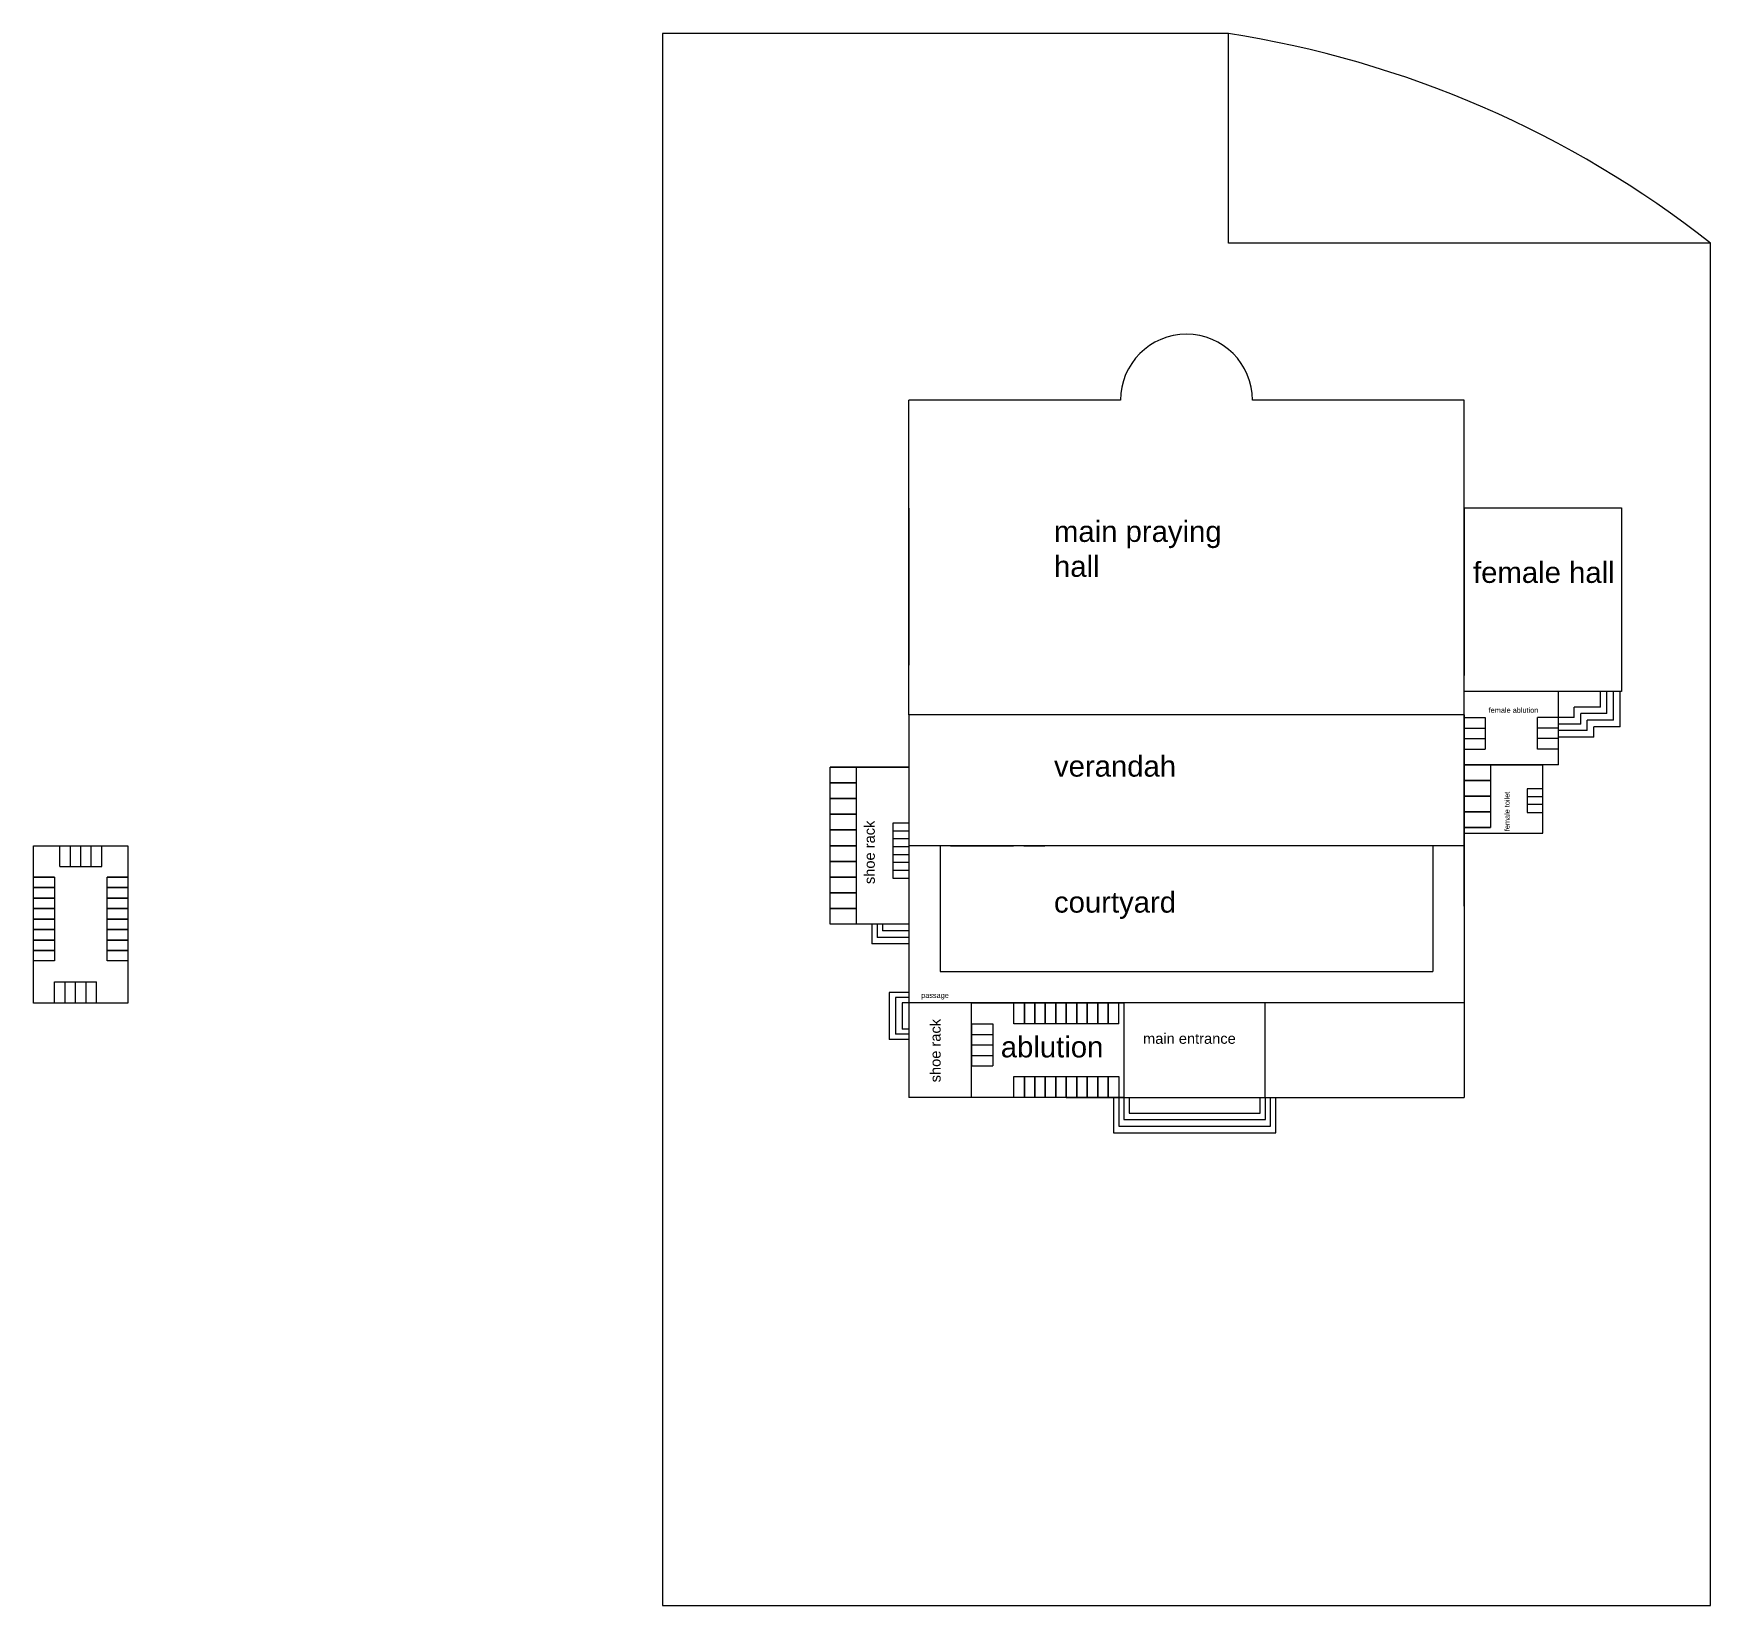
# Model space of a CAD drawing. Header units: inches. Extents: x -6210 to 141093, y -2740 to 21225.
# Drawn here: x 49955 to 53795, y 9207 to 12807 of the extents above; entities that cross this region are included whole.
import ezdxf

# ---------------------------------------------------------------- set-up
doc = ezdxf.new("R2010")
doc.units = ezdxf.units.IN
doc.header["$LTSCALE"] = 100
doc.header["$MEASUREMENT"] = 0
doc.layers.add('steps', color=9, linetype='Continuous')
doc.layers.add('walls', color=1, linetype='Continuous')
doc.styles.get("Standard").update_dxf_attribs({"font": 'arial.ttf', "height": 4})

msp = doc.modelspace()

# ---------------------------------------------------------------- texts
at = {"layer": 'walls', "color": 1, "attachment_point": 1}
for s, insert, char_height in [('main praying hall', (52292.15763, 11690.69016), 48), ('female hall', (53251.75112, 11596.80474), 48), ('female ablution', (53287.52838, 11263.2514), 12), ('verandah', (52292.15763, 11153.11389), 48), ('courtyard', (52292.15763, 10841.66591), 48), ('passage', (51988.00572, 10610.24226), 12), ('ablution', (52170.3828, 10510.12335), 48), ('main entrance', (52496.00562, 10517.25417), 24)]:
    msp.add_mtext_dynamic_manual_height_columns(s, width=408.0624556, gutter_width=240, heights=[0], dxfattribs=dict(at, insert=insert, char_height=char_height))
at = {"layer": 'walls', "color": 1, "attachment_point": 1, "rotation": 90}
for s, insert, char_height in [('female toilet', (53323.69568, 10980.12771), 12), ('shoe rack', (51857.839, 10858.99082), 24), ('shoe rack', (52008.63538, 10404.91526), 24)]:
    msp.add_mtext_dynamic_manual_height_columns(s, width=408.0624556, gutter_width=240, heights=[0], dxfattribs=dict(at, insert=insert, char_height=char_height))

# ---------------------------------------------------------------- linework, layer by layer
at = {"color": 4}
for p, q in [((52691.40534, 12806.93911), (51395.40534, 12806.93911)), ((51395.40534, 12806.93911), (51395.40534, 9206.93911)), ((52691.40534, 12326.93911), (52691.40534, 12806.93911)), ((53795.40534, 12326.93911), (52691.40534, 12326.93911)), ((53795.34245, 9206.93911), (53795.40534, 12326.93911)), ((51395.40534, 9206.93911), (53795.40537, 9206.93911))]:
    msp.add_line(p, q, dxfattribs=at)
msp.add_arc((52329.56915, 10465.11586), 2369.61211, 51.78620927, 81.21665938, dxfattribs=at)
at = {"layer": 'steps'}
for p, q in [((53543.40536, 11264.39295), (53543.40536, 11300.39295)), ((53558.40536, 11249.39295), (53558.40536, 11300.39295)), ((53573.40536, 11234.39295), (53573.40536, 11300.39295)), ((53588.40536, 11219.39295), (53588.40536, 11300.39295)), ((53543.40536, 11264.39295), (53483.40536, 11264.39295)), ((53483.40536, 11240.39295), (53483.40536, 11264.39295)), ((53483.40536, 11240.39295), (53447.40536, 11240.39295)), ((53498.40536, 11225.39295), (53447.40536, 11225.39295)), ((53558.40536, 11249.39295), (53498.40536, 11249.39295)), ((53498.40536, 11225.39295), (53498.40536, 11249.39295)), ((53573.40536, 11234.39295), (53513.40536, 11234.39295)), ((53513.40536, 11210.39295), (53513.40536, 11234.39295)), ((53588.40536, 11219.39295), (53528.40536, 11219.39295)), ((53528.40536, 11195.39295), (53528.40536, 11219.39295)), ((53513.40536, 11210.39295), (53447.40536, 11210.39295)), ((53528.40536, 11195.39295), (53447.40536, 11195.39295)), ((51875.40536, 10766.93911), (51875.40536, 10751.93911)), ((51875.40536, 10751.93911), (51875.40536, 10721.93911)), ((51887.40536, 10766.93911), (51887.40536, 10736.93911)), ((51899.40536, 10766.93911), (51899.40536, 10751.93911)), ((51959.40536, 10751.93911), (51899.40536, 10751.93911)), ((51959.40536, 10721.93911), (51875.40536, 10721.93911)), ((51959.40536, 10736.93911), (51887.40536, 10736.93911)), ((51914.40536, 10610.93911), (51914.40536, 10502.93911)), ((51959.40536, 10610.93911), (51914.40536, 10610.93911)), ((51929.40536, 10598.93911), (51929.40536, 10514.93911)), ((51959.40536, 10598.93911), (51929.40536, 10598.93911)), ((51944.40536, 10586.93911), (51944.40536, 10526.93911)), ((51959.40536, 10586.93911), (51944.40536, 10586.93911)), ((51959.40536, 10526.93911), (51944.40536, 10526.93911)), ((51959.40536, 10502.93911), (51914.40536, 10502.93911)), ((51959.40536, 10514.93911), (51929.40536, 10514.93911)), ((52428.27347, 10370.63561), (52428.27347, 10289.63561)), ((52440.27347, 10370.63561), (52440.27347, 10304.63561)), ((52452.27347, 10370.63561), (52452.27347, 10319.63561)), ((52464.27347, 10370.63561), (52464.27347, 10334.63561)), ((52764.27347, 10334.63561), (52764.27347, 10370.63561)), ((52776.27347, 10319.63561), (52776.27347, 10370.63561)), ((52788.27347, 10304.63561), (52788.27347, 10370.63561)), ((52800.27347, 10289.63561), (52800.27347, 10370.63561)), ((52464.27347, 10334.63561), (52764.27347, 10334.63561)), ((52440.27347, 10304.63561), (52788.27347, 10304.63561)), ((52452.27347, 10319.63561), (52776.27347, 10319.63561)), ((52428.27347, 10289.63561), (52800.27347, 10289.63561))]:
    msp.add_line(p, q, dxfattribs=at)
at = {"layer": 'walls', "color": 1}
for p, q in [((51959.40536, 11246.93911), (51959.40536, 11966.93911)), ((52444.22801, 11966.93911), (51959.40536, 11966.93911)), ((53231.40536, 11966.93911), (52746.5827, 11966.93911)), ((53231.40536, 11246.93911), (53231.40536, 11966.93911)), ((51959.40536, 11720.07317), (51959.40536, 11360.07317)), ((53231.40536, 11720.39295), (53591.40536, 11720.39295)), ((53231.40536, 11720.39295), (53231.40536, 11336.39295)), ((53591.40536, 11720.39295), (53591.40536, 11300.39295)), ((53231.40536, 11168.39295), (53231.40536, 11336.39295)), ((53591.40536, 11300.39295), (53231.40536, 11300.39295)), ((53447.40536, 11300.39295), (53231.40536, 11300.39295)), ((53447.40536, 11132.39295), (53447.40536, 11300.39295)), ((53231.40536, 11246.93911), (51959.40536, 11246.93911)), ((51959.40536, 11246.93911), (51959.40536, 10946.93911)), ((53231.40536, 11246.93911), (53231.40536, 10946.93911)), ((53231.40536, 11240.39295), (53279.40536, 11240.39295)), ((53231.40536, 11216.39295), (53279.40536, 11216.39295)), ((53231.40536, 11216.39295), (53279.40536, 11216.39295)), ((53279.40536, 11240.39295), (53279.40536, 11216.39295)), ((53279.40536, 11216.39295), (53279.40536, 11192.39295)), ((53447.40536, 11240.39295), (53399.40536, 11240.39295)), ((53399.40536, 11216.39295), (53399.40536, 11240.39295)), ((53447.40536, 11240.39295), (53399.40536, 11240.39295)), ((53447.40536, 11216.39295), (53399.40536, 11216.39295)), ((53399.40536, 11192.39295), (53399.40536, 11216.39295)), ((53447.40536, 11216.39295), (53399.40536, 11216.39295)), ((53231.40536, 11192.39295), (53279.40536, 11192.39295)), ((53231.40536, 11192.39295), (53279.40536, 11192.39295)), ((53279.40536, 11192.39295), (53279.40536, 11168.39295)), ((53447.40536, 11192.39295), (53399.40536, 11192.39295)), ((53399.40536, 11168.39295), (53399.40536, 11192.39295)), ((53447.40536, 11192.39295), (53399.40536, 11192.39295)), ((53231.40536, 11168.39295), (53279.40536, 11168.39295)), ((53231.40536, 11168.39295), (53279.40536, 11168.39295)), ((53231.40536, 11132.39295), (53231.40536, 11168.39295)), ((53447.40536, 11168.39295), (53399.40536, 11168.39295)), ((51779.40536, 11126.93911), (51959.40536, 11126.93911)), ((51779.40536, 11090.93911), (51779.40536, 11126.93911)), ((51959.40536, 11126.93911), (51779.40536, 11126.93911)), ((51839.40536, 11126.93911), (51839.40536, 11090.93911)), ((53447.40536, 11132.39295), (53231.40536, 11132.39295)), ((53231.40536, 11096.39295), (53231.40536, 11132.39295)), ((53231.40536, 11132.39295), (53411.40536, 11132.39295)), ((53411.40536, 11132.39295), (53231.40536, 11132.39295)), ((53291.40536, 11132.39295), (53291.40536, 11096.39295)), ((53411.40536, 10975.40864), (53411.40536, 11132.39295)), ((51779.40536, 11090.93911), (51839.40536, 11090.93911)), ((51779.40536, 11054.93911), (51779.40536, 11090.93911)), ((51839.40536, 11090.93911), (51779.40536, 11090.93911)), ((51839.40536, 11090.93911), (51839.40536, 11054.93911)), ((53231.40536, 11060.39295), (53231.40536, 11096.39295)), ((53231.40536, 11096.39295), (53291.40536, 11096.39295)), ((53291.40536, 11096.39295), (53231.40536, 11096.39295)), ((53231.40536, 11024.39295), (53231.40536, 11060.39295)), ((53231.40536, 11060.39295), (53291.40536, 11060.39295)), ((53291.40536, 11060.39295), (53231.40536, 11060.39295)), ((53291.40536, 11096.39295), (53291.40536, 11060.39295)), ((53291.40536, 11060.39295), (53291.40536, 11024.39295)), ((53411.40536, 11076.98562), (53375.40536, 11076.98562)), ((53375.40536, 11076.98562), (53375.40536, 11058.98562)), ((51779.40536, 11054.93911), (51839.40536, 11054.93911)), ((51779.40536, 11018.93911), (51779.40536, 11054.93911)), ((51839.40536, 11054.93911), (51779.40536, 11054.93911)), ((51839.40536, 11054.93911), (51839.40536, 11018.93911)), ((53231.40536, 10988.39295), (53231.40536, 11024.39295)), ((53231.40536, 11024.39295), (53291.40536, 11024.39295)), ((53291.40536, 11024.39295), (53231.40536, 11024.39295)), ((53291.40536, 11024.39295), (53291.40536, 10988.39295)), ((53411.40536, 11058.98562), (53375.40536, 11058.98562)), ((53375.40536, 11058.98562), (53375.40536, 11040.98562)), ((53411.40536, 11040.98562), (53375.40536, 11040.98562)), ((53375.40536, 11040.98562), (53375.40536, 11022.98562)), ((53375.40536, 11022.98562), (53411.40536, 11022.98562)), ((51779.40536, 11018.93911), (51839.40536, 11018.93911)), ((51779.40536, 10982.93911), (51779.40536, 11018.93911)), ((51839.40536, 11018.93911), (51779.40536, 11018.93911)), ((51779.40536, 10982.93911), (51839.40536, 10982.93911)), ((51779.40536, 10946.93911), (51779.40536, 10982.93911)), ((51839.40536, 10982.93911), (51779.40536, 10982.93911)), ((51839.40536, 11018.93911), (51839.40536, 10982.93911)), ((51839.40536, 10982.93911), (51839.40536, 10946.93911)), ((51959.40536, 10998.3429), (51923.40536, 10998.3429)), ((51923.40536, 10998.3429), (51923.40536, 10980.3429)), ((53231.40536, 10952.39295), (53231.40536, 10988.39295)), ((53231.40536, 10988.39295), (53291.40536, 10988.39295)), ((53291.40536, 10988.39295), (53231.40536, 10988.39295)), ((50015.74073, 10898.93911), (50015.74073, 10946.93911)), ((50039.74073, 10898.93911), (50039.74073, 10946.93911)), ((50039.74073, 10898.93911), (50039.74073, 10946.93911)), ((50063.74073, 10898.93911), (50063.74073, 10946.93911)), ((50063.74073, 10898.93911), (50063.74073, 10946.93911)), ((50087.74073, 10898.93911), (50087.74073, 10946.93911)), ((50087.74073, 10898.93911), (50087.74073, 10946.93911)), ((50111.74073, 10898.93911), (50111.74073, 10946.93911)), ((51779.40536, 10946.93911), (51839.40536, 10946.93911)), ((51779.40536, 10910.93911), (51779.40536, 10946.93911)), ((51839.40536, 10946.93911), (51779.40536, 10946.93911)), ((51839.40536, 10946.93911), (51839.40536, 10910.93911)), ((51959.40536, 10980.3429), (51923.40536, 10980.3429)), ((51923.40536, 10980.3429), (51923.40536, 10962.3429)), ((51959.40536, 10962.3429), (51923.40536, 10962.3429)), ((51923.40536, 10962.3429), (51923.40536, 10944.3429)), ((51959.40536, 10944.3429), (51923.40536, 10944.3429)), ((51923.40536, 10944.3429), (51923.40536, 10926.3429)), ((53231.40536, 10946.93911), (51959.40536, 10946.93911)), ((51959.40536, 10946.93911), (51959.40536, 10586.93911)), ((52055.40536, 10946.93911), (52103.40536, 10946.93911)), ((52103.40536, 10946.93911), (52127.40536, 10946.93911)), ((52127.40536, 10946.93911), (52151.40536, 10946.93911)), ((52151.40536, 10946.93911), (52175.40536, 10946.93911)), ((52175.40536, 10946.93911), (52199.40536, 10946.93911)), ((52223.40536, 10946.93911), (52271.40536, 10946.93911)), ((53231.40536, 10975.40864), (53411.40536, 10975.40864)), ((53231.40536, 10916.39295), (53231.40536, 10952.39295)), ((53231.40536, 10946.93911), (53231.40536, 10586.93911)), ((50171.74073, 10922.93911), (50171.74073, 10898.93911)), ((51779.40536, 10910.93911), (51839.40536, 10910.93911)), ((51779.40536, 10874.93911), (51779.40536, 10910.93911)), ((51839.40536, 10910.93911), (51779.40536, 10910.93911)), ((51839.40536, 10910.93911), (51839.40536, 10874.93911)), ((51959.40536, 10926.3429), (51923.40536, 10926.3429)), ((51923.40536, 10926.3429), (51923.40536, 10908.3429)), ((51959.40536, 10908.3429), (51923.40536, 10908.3429)), ((51923.40536, 10908.3429), (51923.40536, 10890.3429)), ((53231.40536, 10880.39295), (53231.40536, 10916.39295)), ((49955.74073, 10874.93911), (50003.74073, 10874.93911)), ((50003.74073, 10874.93911), (49955.74073, 10874.93911)), ((50003.74073, 10874.93911), (50003.74073, 10850.93911)), ((50015.74073, 10898.93911), (50111.74073, 10898.93911)), ((50123.74073, 10850.93911), (50123.74073, 10874.93911)), ((50123.74073, 10874.93911), (50171.74073, 10874.93911)), ((50171.74073, 10874.93911), (50123.74073, 10874.93911)), ((50171.74073, 10898.93911), (50171.74073, 10874.93911)), ((50171.74073, 10874.93911), (50171.74073, 10850.93911)), ((51779.40536, 10874.93911), (51839.40536, 10874.93911)), ((51779.40536, 10838.93911), (51779.40536, 10874.93911)), ((51839.40536, 10874.93911), (51779.40536, 10874.93911)), ((51839.40536, 10874.93911), (51839.40536, 10838.93911)), ((51959.40536, 10890.3429), (51923.40536, 10890.3429)), ((51923.40536, 10890.3429), (51923.40536, 10872.3429)), ((51923.40536, 10872.3429), (51959.40536, 10872.3429)), ((53231.40536, 10844.39295), (53231.40536, 10880.39295)), ((49955.74073, 10850.93911), (50003.74073, 10850.93911)), ((50003.74073, 10850.93911), (49955.74073, 10850.93911)), ((50003.74073, 10850.93911), (50003.74073, 10826.93911)), ((50123.74073, 10826.93911), (50123.74073, 10850.93911)), ((50123.74073, 10850.93911), (50171.74073, 10850.93911)), ((50171.74073, 10850.93911), (50123.74073, 10850.93911)), ((50171.74073, 10850.93911), (50171.74073, 10826.93911)), ((51779.40536, 10838.93911), (51839.40536, 10838.93911)), ((51779.40536, 10802.93911), (51779.40536, 10838.93911)), ((51839.40536, 10838.93911), (51779.40536, 10838.93911)), ((51839.40536, 10838.93911), (51839.40536, 10802.93911)), ((53231.40536, 10808.39295), (53231.40536, 10844.39295)), ((49955.74073, 10826.93911), (50003.74073, 10826.93911)), ((50003.74073, 10826.93911), (49955.74073, 10826.93911)), ((49955.74073, 10802.93911), (50003.74073, 10802.93911)), ((50003.74073, 10802.93911), (49955.74073, 10802.93911)), ((50003.74073, 10826.93911), (50003.74073, 10802.93911)), ((50003.74073, 10802.93911), (50003.74073, 10778.93911)), ((50123.74073, 10802.93911), (50123.74073, 10826.93911)), ((50123.74073, 10826.93911), (50171.74073, 10826.93911)), ((50171.74073, 10826.93911), (50123.74073, 10826.93911)), ((50123.74073, 10778.93911), (50123.74073, 10802.93911)), ((50123.74073, 10802.93911), (50171.74073, 10802.93911)), ((50171.74073, 10802.93911), (50123.74073, 10802.93911)), ((50171.74073, 10826.93911), (50171.74073, 10802.93911)), ((50171.74073, 10802.93911), (50171.74073, 10778.93911)), ((51779.40536, 10802.93911), (51839.40536, 10802.93911)), ((51779.40536, 10766.93911), (51779.40536, 10802.93911)), ((51839.40536, 10802.93911), (51779.40536, 10802.93911)), ((51839.40536, 10802.93911), (51839.40536, 10766.93911)), ((49955.74073, 10778.93911), (50003.74073, 10778.93911)), ((50003.74073, 10778.93911), (49955.74073, 10778.93911)), ((49955.74073, 10754.93911), (50003.74073, 10754.93911)), ((50003.74073, 10754.93911), (49955.74073, 10754.93911)), ((50003.74073, 10778.93911), (50003.74073, 10754.93911)), ((50003.74073, 10754.93911), (50003.74073, 10730.93911)), ((50123.74073, 10754.93911), (50123.74073, 10778.93911)), ((50123.74073, 10778.93911), (50171.74073, 10778.93911)), ((50171.74073, 10778.93911), (50123.74073, 10778.93911)), ((50123.74073, 10730.93911), (50123.74073, 10754.93911)), ((50123.74073, 10754.93911), (50171.74073, 10754.93911)), ((50171.74073, 10754.93911), (50123.74073, 10754.93911)), ((50171.74073, 10778.93911), (50171.74073, 10754.93911)), ((50171.74073, 10754.93911), (50171.74073, 10730.93911)), ((51959.40536, 10766.93911), (51779.40536, 10766.93911)), ((49955.74073, 10730.93911), (50003.74073, 10730.93911)), ((50003.74073, 10730.93911), (49955.74073, 10730.93911)), ((50003.74073, 10730.93911), (50003.74073, 10706.93911)), ((50123.74073, 10706.93911), (50123.74073, 10730.93911)), ((50123.74073, 10730.93911), (50171.74073, 10730.93911)), ((50171.74073, 10730.93911), (50123.74073, 10730.93911)), ((50171.74073, 10730.93911), (50171.74073, 10706.93911)), ((49955.74073, 10706.93911), (50003.74073, 10706.93911)), ((50003.74073, 10706.93911), (49955.74073, 10706.93911)), ((50003.74073, 10682.93911), (49955.74073, 10682.93911)), ((50003.74073, 10706.93911), (50003.74073, 10682.93911)), ((50123.74073, 10682.93911), (50123.74073, 10706.93911)), ((50123.74073, 10706.93911), (50171.74073, 10706.93911)), ((50171.74073, 10706.93911), (50123.74073, 10706.93911)), ((50171.74073, 10682.93911), (50123.74073, 10682.93911)), ((50003.74073, 10634.93911), (50027.74073, 10634.93911)), ((50003.74073, 10586.93911), (50003.74073, 10634.93911)), ((50027.74073, 10634.93911), (50051.74073, 10634.93911)), ((50027.74073, 10586.93911), (50027.74073, 10634.93911)), ((50027.74073, 10586.93911), (50027.74073, 10634.93911)), ((50051.74073, 10634.93911), (50075.74073, 10634.93911)), ((50051.74073, 10586.93911), (50051.74073, 10634.93911)), ((50051.74073, 10586.93911), (50051.74073, 10634.93911)), ((50075.74073, 10634.93911), (50099.74073, 10634.93911)), ((50075.74073, 10586.93911), (50075.74073, 10634.93911)), ((50075.74073, 10586.93911), (50075.74073, 10634.93911)), ((50099.74073, 10586.93911), (50099.74073, 10634.93911)), ((53231.40536, 10586.93911), (51959.40536, 10586.93911)), ((51959.40536, 10586.93911), (51959.40536, 10370.63561)), ((52127.40536, 10586.93911), (52103.40536, 10586.93911)), ((52151.40536, 10586.93911), (52127.40536, 10586.93911)), ((52175.40536, 10586.93911), (52151.40536, 10586.93911)), ((52199.40536, 10586.93911), (52175.40536, 10586.93911)), ((52200.27347, 10538.63561), (52200.27347, 10586.63561)), ((52224.27347, 10586.63561), (52224.27347, 10538.63561)), ((52224.27347, 10538.63561), (52224.27347, 10586.63561)), ((52248.27347, 10586.63561), (52248.27347, 10538.63561)), ((52248.27347, 10538.63561), (52248.27347, 10586.63561)), ((52272.27347, 10586.63561), (52272.27347, 10538.63561)), ((52272.27347, 10538.63561), (52272.27347, 10586.63561)), ((52296.27347, 10586.63561), (52296.27347, 10538.63561)), ((52296.27347, 10538.63561), (52296.27347, 10586.63561)), ((52320.27347, 10586.63561), (52320.27347, 10538.63561)), ((52320.27347, 10538.63561), (52320.27347, 10586.63561)), ((52344.27347, 10586.63561), (52344.27347, 10538.63561)), ((52344.27347, 10538.63561), (52344.27347, 10586.63561)), ((52368.27347, 10586.63561), (52368.27347, 10538.63561)), ((52368.27347, 10538.63561), (52368.27347, 10586.63561)), ((52392.27347, 10586.63561), (52392.27347, 10538.63561)), ((52392.27347, 10538.63561), (52392.27347, 10586.63561)), ((52416.27347, 10586.63561), (52416.27347, 10538.63561)), ((52416.27347, 10538.63561), (52416.27347, 10586.63561)), ((52440.27347, 10538.63561), (52440.27347, 10586.93911)), ((52775.83941, 10370.63561), (52775.83941, 10586.93911)), ((53231.40536, 10586.93911), (53231.40536, 10370.63561)), ((52104.27347, 10514.63561), (52104.27347, 10538.63561)), ((52104.27347, 10538.63561), (52152.27347, 10538.63561)), ((52152.27347, 10538.63561), (52152.27347, 10514.63561)), ((52224.27347, 10538.63561), (52200.27347, 10538.63561)), ((52248.27347, 10538.63561), (52224.27347, 10538.63561)), ((52272.27347, 10538.63561), (52248.27347, 10538.63561)), ((52296.27347, 10538.63561), (52272.27347, 10538.63561)), ((52320.27347, 10538.63561), (52296.27347, 10538.63561)), ((52344.27347, 10538.63561), (52320.27347, 10538.63561)), ((52368.27347, 10538.63561), (52344.27347, 10538.63561)), ((52392.27347, 10538.63561), (52368.27347, 10538.63561)), ((52416.27347, 10538.63561), (52392.27347, 10538.63561)), ((52440.27347, 10538.63561), (52416.27347, 10538.63561)), ((52104.27347, 10490.63561), (52104.27347, 10514.63561)), ((52104.27347, 10514.63561), (52152.27347, 10514.63561)), ((52104.27347, 10514.63561), (52152.27347, 10514.63561)), ((52104.27347, 10466.63561), (52104.27347, 10490.63561)), ((52104.27347, 10490.63561), (52152.27347, 10490.63561)), ((52104.27347, 10490.63561), (52152.27347, 10490.63561)), ((52152.27347, 10514.63561), (52152.27347, 10490.63561)), ((52152.27347, 10490.63561), (52152.27347, 10466.63561)), ((52104.27347, 10442.63561), (52104.27347, 10466.63561)), ((52104.27347, 10466.63561), (52152.27347, 10466.63561)), ((52104.27347, 10466.63561), (52152.27347, 10466.63561)), ((52152.27347, 10466.63561), (52152.27347, 10442.63561)), ((52104.27347, 10442.63561), (52152.27347, 10442.63561)), ((52200.27347, 10418.63561), (52224.27347, 10418.63561)), ((52200.27347, 10370.63561), (52200.27347, 10418.63561)), ((52224.27347, 10418.63561), (52224.27347, 10370.63561)), ((52224.27347, 10418.63561), (52248.27347, 10418.63561)), ((52224.27347, 10370.63561), (52224.27347, 10418.63561)), ((52248.27347, 10418.63561), (52248.27347, 10370.63561)), ((52248.27347, 10418.63561), (52272.27347, 10418.63561)), ((52248.27347, 10370.63561), (52248.27347, 10418.63561)), ((52272.27347, 10418.63561), (52272.27347, 10370.63561)), ((52272.27347, 10418.63561), (52296.27347, 10418.63561)), ((52272.27347, 10370.63561), (52272.27347, 10418.63561)), ((52296.27347, 10418.63561), (52296.27347, 10370.63561)), ((52296.27347, 10418.63561), (52320.27347, 10418.63561)), ((52296.27347, 10370.63561), (52296.27347, 10418.63561)), ((52320.27347, 10418.63561), (52320.27347, 10370.63561)), ((52320.27347, 10418.63561), (52344.27347, 10418.63561)), ((52320.27347, 10370.63561), (52320.27347, 10418.63561)), ((52344.27347, 10418.63561), (52344.27347, 10370.63561)), ((52344.27347, 10418.63561), (52368.27347, 10418.63561)), ((52344.27347, 10370.63561), (52344.27347, 10418.63561)), ((52368.27347, 10418.63561), (52368.27347, 10370.63561)), ((52368.27347, 10418.63561), (52392.27347, 10418.63561)), ((52368.27347, 10370.63561), (52368.27347, 10418.63561)), ((52392.27347, 10418.63561), (52392.27347, 10370.63561)), ((52392.27347, 10418.63561), (52416.27347, 10418.63561)), ((52392.27347, 10370.63561), (52392.27347, 10418.63561)), ((52416.27347, 10418.63561), (52416.27347, 10370.63561)), ((52416.27347, 10418.63561), (52440.27347, 10418.63561)), ((52416.27347, 10370.63561), (52416.27347, 10418.63561)), ((52440.27347, 10418.63561), (52440.27347, 10370.63561)), ((52104.27347, 10370.63561), (51959.40536, 10370.63561)), ((52128.27347, 10370.63561), (52104.27347, 10370.63561)), ((52152.27347, 10370.63561), (52128.27347, 10370.63561)), ((52176.27347, 10370.63561), (52152.27347, 10370.63561)), ((52200.27347, 10370.63561), (52176.27347, 10370.63561)), ((52224.27347, 10370.63561), (52200.27347, 10370.63561)), ((52248.27347, 10370.63561), (52224.27347, 10370.63561)), ((52272.27347, 10370.63561), (52248.27347, 10370.63561)), ((52296.27347, 10370.63561), (52272.27347, 10370.63561)), ((52320.27347, 10370.63561), (52296.27347, 10370.63561)), ((52320.27347, 10370.63561), (53231.40536, 10370.63561))]:
    msp.add_line(p, q, dxfattribs=at)
at = {"layer": 'walls', "color": 5}
for p, q in [((52031.40536, 10946.93911), (52031.40536, 10658.93911)), ((53159.40536, 10946.93911), (53159.40536, 10658.93911)), ((52031.40536, 10658.93911), (53159.40536, 10658.93911))]:
    msp.add_line(p, q, dxfattribs=at)
at = {"layer": 'walls', "color": 1}
for points in [[(50171.74073, 10946.93911), (50171.74073, 10586.07099), (49955.43723, 10586.07099), (49955.43723, 10946.93911)], [(52451.90077, 10370.63561), (52103.40536, 10370.63561), (52103.40536, 10586.93911), (52451.90077, 10586.93911)]]:
    msp.add_lwpolyline(points, close=True, dxfattribs=at)
msp.add_arc((52595.40536, 11966.93911), 151.17734, 0, 180, dxfattribs=at)

msp.set_redraw_order([(e.dxf.handle, doc.entitydb.next_handle()) for e in msp.query("TEXT MTEXT ATTDEF DIMENSION ARC_DIMENSION")])  # texts and dimensions are drawn at this point

doc.saveas('drawing.dxf')
